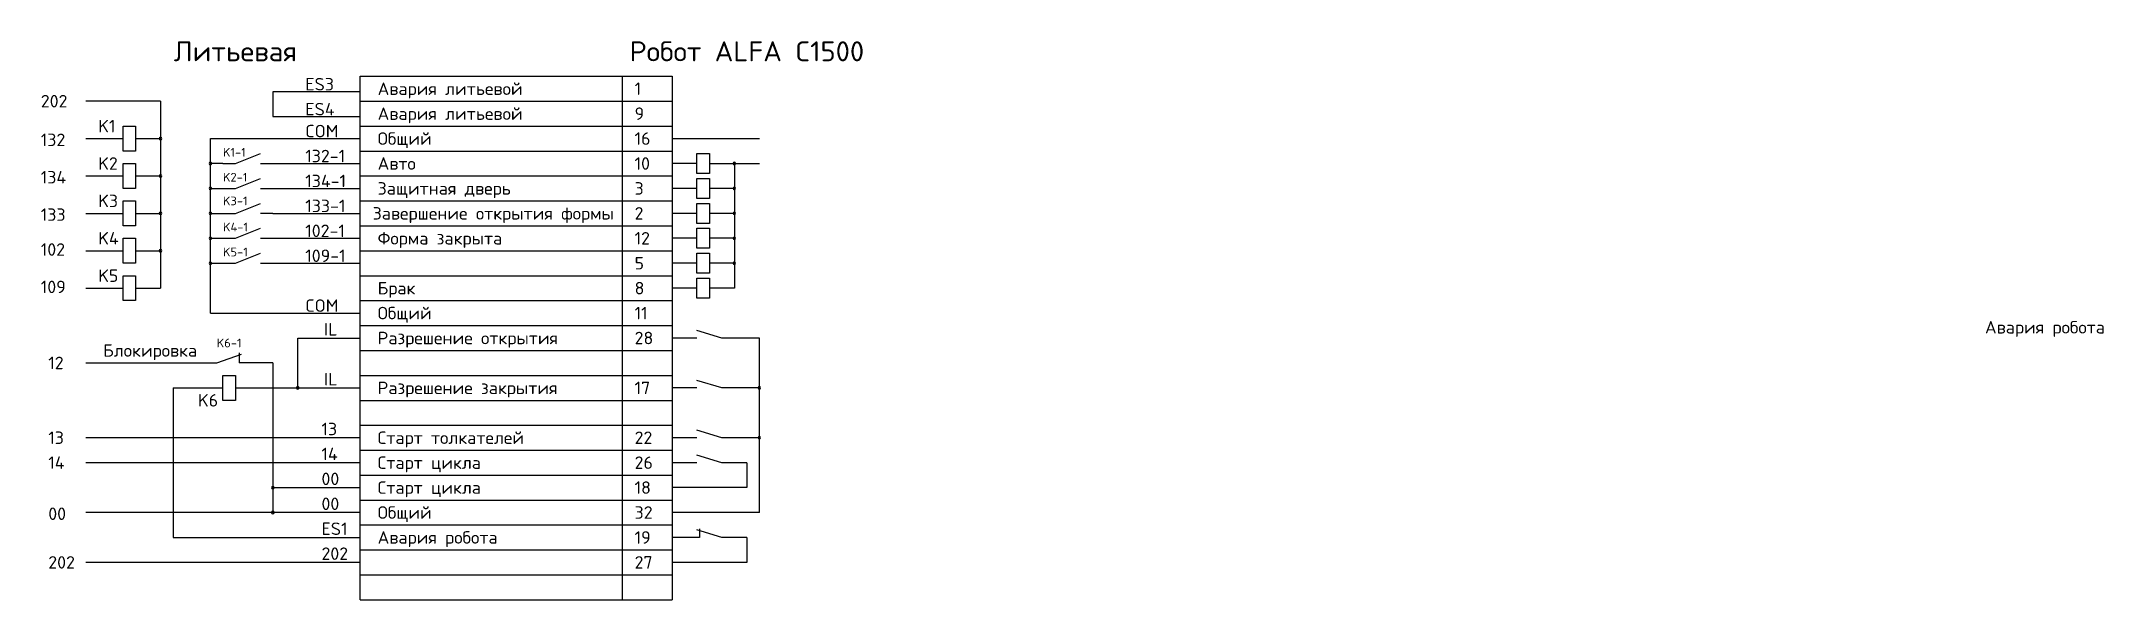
# Model space of a CAD drawing. Header units: millimetres. Extents: x 1328 to 12195, y -7 to 5934.
# Drawn here: x 1362 to 2189, y 1386 to 1610 of the extents above; entities that cross this region are included whole.
import ezdxf
from ezdxf.enums import TextEntityAlignment as Align

# ---------------------------------------------------------------- set-up
doc = ezdxf.new("R2010")
doc.units = ezdxf.units.MM
doc.styles.get("Standard").update_dxf_attribs({"font": 'TXTNEW.SHX'})

msp = doc.modelspace()

# ---------------------------------------------------------------- texts
for s, p in [('Литьевая', (1440.18, 1606)), ('Робот ALFA C1500', (1645.18, 1606))]:
    msp.add_text(s, height=8).set_placement(p, align=Align.MIDDLE_CENTER)
for s, height, p in [('202', 5, (1362.18, 1586)), ('ES3', 5, (1468.18, 1592.81)), ('Авария литьевой', 5, (1497.18, 1591)), ('1', 5, (1600.18, 1591)), ('ES4', 5, (1468.18, 1582.81)), ('Авария литьевой', 5, (1497.18, 1581)), ('9', 5, (1600.18, 1581)), ('132', 5, (1362.18, 1570.5)), ('K1', 5, (1385.18, 1576)), ('COM', 5, (1468.18, 1574)), ('Общий', 5, (1497.18, 1571)), ('16', 5, (1600.18, 1571)), ('K2', 5, (1385.18, 1561)), ('K1-1', 3.5, (1435.18, 1565.5)), ('132-1', 5, (1468.18, 1564)), ('Авто ', 5, (1497.18, 1561)), ('10', 5, (1600.18, 1561)), ('134', 5, (1362.18, 1555.5)), ('K2-1', 3.5, (1435.18, 1555.5)), ('134-1', 5, (1468.18, 1554)), ('K3', 5, (1385.18, 1546)), ('K3-1', 3.5, (1435.18, 1546)), ('133-1', 5, (1468.18, 1544)), ('Защитная дверь', 5, (1497.18, 1551)), ('3', 5, (1600.18, 1551)), ('133', 5, (1362.18, 1540.5)), ('Завершение открытия формы', 5, (1495.18, 1541)), ('2', 5, (1600.18, 1541)), ('K4', 5, (1385.18, 1531)), ('K4-1', 3.5, (1435.18, 1535.5)), ('102-1', 5, (1468.18, 1534)), ('Форма закрыта', 5, (1497.18, 1531)), ('12', 5, (1600.18, 1531)), ('102', 5, (1362.18, 1526.5)), ('K5-1', 3.5, (1435.18, 1525.5)), ('109-1', 5, (1468.18, 1524)), ('5', 5, (1600.18, 1521)), ('109', 5, (1362.18, 1511.5)), ('K5', 5, (1385.18, 1516)), ('Брак', 5, (1497.18, 1511)), ('8', 5, (1600.18, 1511)), ('COM', 5, (1468.18, 1504)), ('IL', 5, (1475.68, 1494.5)), ('Общий', 5, (1497.18, 1501)), ('11', 5, (1600.18, 1501)), ('Авария робота', 5, (2141.41, 1495.31)), ('Блокировка', 5, (1387.18, 1486)), ('K6-1', 3.5, (1432.68, 1489)), ('Разрешение открытия', 5, (1497.18, 1491)), ('28', 5, (1600.18, 1491)), ('12', 5, (1365.18, 1481)), ('IL', 5, (1475.68, 1474.5)), ('Разрешение закрытия', 5, (1497.18, 1471)), ('17', 5, (1600.18, 1471)), ('K6', 5, (1425.18, 1466)), ('13', 5, (1474.68, 1454.5)), ('13', 5, (1365.18, 1451)), ('14', 5, (1474.68, 1444.5)), ('Старт толкателей', 5, (1497.18, 1451)), ('22', 5, (1600.18, 1451)), ('14', 5, (1365.18, 1441)), ('Старт цикла', 5, (1497.18, 1441)), ('26', 5, (1600.18, 1441)), ('00', 5, (1474.68, 1434.5)), ('Старт цикла', 5, (1497.18, 1431)), ('18', 5, (1600.18, 1431)), ('00', 5, (1365.18, 1420.5)), ('00', 5, (1474.68, 1424.5)), ('Общий', 5, (1497.18, 1421)), ('32', 5, (1600.18, 1421)), ('ES1', 5, (1474.68, 1414.5)), ('202', 5, (1474.68, 1404.5)), ('Авария робота', 5, (1497.18, 1411)), ('19', 5, (1600.18, 1411)), ('202', 5, (1365.18, 1401)), ('27', 5, (1600.18, 1401))]:
    msp.add_text(s, height=height).set_placement(p, align=Align.MIDDLE_LEFT)

# ---------------------------------------------------------------- linework, layer by layer
for p, q in [((1490.18, 1386), (1490.18, 1596)), ((1490.18, 1596), (1615.18, 1596)), ((1595.18, 1596), (1595.18, 1386)), ((1615.18, 1596), (1615.18, 1386)), ((1490.18, 1589.81), (1455.18, 1589.81)), ((1455.18, 1589.81), (1455.18, 1579.81)), ((1410.18, 1586), (1380.18, 1586)), ((1410.18, 1586), (1410.18, 1511)), ((1455.18, 1579.81), (1490.18, 1579.81)), ((1490.18, 1586), (1615.18, 1586)), ((1380.18, 1571), (1395.18, 1571)), ((1400.18, 1571), (1410.18, 1571)), ((1430.18, 1501), (1430.18, 1571)), ((1430.18, 1571), (1490.18, 1571)), ((1490.18, 1576), (1615.18, 1576)), ((1615.18, 1571), (1650.18, 1571)), ((1440.18, 1561), (1450.18, 1565)), ((1490.18, 1566), (1615.18, 1566)), ((1380.18, 1556), (1395.18, 1556)), ((1400.18, 1556), (1410.18, 1556)), ((1435.18, 1561), (1430.18, 1561)), ((1435.18, 1561), (1440.18, 1561)), ((1440.18, 1551), (1450.18, 1555)), ((1450.18, 1561), (1490.18, 1561)), ((1490.18, 1556), (1615.18, 1556)), ((1625.18, 1561), (1615.18, 1561)), ((1630.18, 1561), (1650.18, 1561)), ((1640.18, 1561), (1640.18, 1511)), ((1430.18, 1551), (1440.18, 1551)), ((1450.18, 1551), (1490.18, 1551)), ((1490.18, 1546), (1615.18, 1546)), ((1625.18, 1551), (1615.18, 1551)), ((1640.18, 1551), (1630.18, 1551)), ((1380.18, 1541), (1395.18, 1541)), ((1400.18, 1541), (1410.18, 1541)), ((1430.18, 1541), (1440.18, 1541)), ((1440.18, 1541), (1450.18, 1545)), ((1455.18, 1541), (1450.18, 1541)), ((1455.18, 1541), (1490.18, 1541)), ((1625.18, 1541), (1615.18, 1541)), ((1640.18, 1541), (1630.18, 1541)), ((1430.18, 1531), (1440.18, 1531)), ((1440.18, 1531), (1450.18, 1535)), ((1450.18, 1531), (1490.18, 1531)), ((1490.18, 1536), (1615.18, 1536)), ((1625.18, 1531), (1615.18, 1531)), ((1640.18, 1531), (1630.18, 1531)), ((1380.18, 1526), (1395.18, 1526)), ((1400.18, 1526), (1410.18, 1526)), ((1440.18, 1521), (1450.18, 1525)), ((1490.18, 1526), (1615.18, 1526)), ((1430.18, 1521), (1440.18, 1521)), ((1450.18, 1521), (1490.18, 1521)), ((1490.18, 1516), (1615.18, 1516)), ((1625.18, 1521), (1615.18, 1521)), ((1640.18, 1521), (1630.18, 1521)), ((1380.18, 1511), (1395.18, 1511)), ((1400.18, 1511), (1410.18, 1511)), ((1490.18, 1506), (1615.18, 1506)), ((1625.18, 1511), (1615.18, 1511)), ((1640.18, 1511), (1630.18, 1511)), ((1430.18, 1501), (1490.18, 1501)), ((1465.18, 1471), (1465.18, 1491)), ((1465.18, 1491), (1490.18, 1491)), ((1490.18, 1496), (1615.18, 1496)), ((1625.18, 1491), (1615.18, 1491)), ((1635.18, 1491), (1625.18, 1494)), ((1650.18, 1491), (1635.18, 1491)), ((1650.18, 1421), (1650.18, 1491)), ((1380.18, 1481), (1432.68, 1481)), ((1432.68, 1481), (1442.68, 1484.5)), ((1441.68, 1485), (1441.68, 1481)), ((1455.18, 1481), (1441.68, 1481)), ((1455.18, 1481), (1455.18, 1421)), ((1490.18, 1486), (1615.18, 1486)), ((1490.18, 1476), (1615.18, 1476)), ((1635.18, 1471), (1625.18, 1474)), ((1635.18, 1471), (1625.18, 1474)), ((1415.18, 1471), (1435.18, 1471)), ((1415.18, 1471), (1415.18, 1411)), ((1440.18, 1471), (1490.18, 1471)), ((1490.18, 1466), (1615.18, 1466)), ((1625.18, 1471), (1615.18, 1471)), ((1625.18, 1471), (1615.18, 1471)), ((1650.18, 1471), (1635.18, 1471)), ((1650.18, 1471), (1635.18, 1471)), ((1490.18, 1456), (1615.18, 1456)), ((1490.18, 1451), (1380.18, 1451)), ((1625.18, 1451), (1615.18, 1451)), ((1635.18, 1451), (1625.18, 1454)), ((1650.18, 1451), (1635.18, 1451)), ((1490.18, 1441), (1380.18, 1441)), ((1490.18, 1446), (1615.18, 1446)), ((1625.18, 1441), (1615.18, 1441)), ((1635.18, 1441), (1625.18, 1444)), ((1645.18, 1441), (1635.18, 1441)), ((1645.18, 1441), (1645.18, 1431)), ((1455.18, 1431), (1490.18, 1431)), ((1490.18, 1436), (1615.18, 1436)), ((1645.18, 1431), (1615.18, 1431)), ((1490.18, 1426), (1615.18, 1426)), ((1490.18, 1421), (1380.18, 1421)), ((1490.18, 1416), (1615.18, 1416)), ((1650.18, 1421), (1615.18, 1421)), ((1635.18, 1411), (1625.18, 1414)), ((1626.18, 1414.5), (1626.18, 1411)), ((1415.18, 1411), (1490.18, 1411)), ((1490.18, 1406), (1615.18, 1406)), ((1626.18, 1411), (1615.18, 1411)), ((1645.18, 1411), (1635.18, 1411)), ((1645.18, 1411), (1645.18, 1401)), ((1490.18, 1401), (1380.18, 1401)), ((1645.18, 1401), (1615.18, 1401)), ((1490.18, 1396), (1615.18, 1396)), ((1490.18, 1386), (1615.18, 1386))]:
    msp.add_line(p, q)
for points in [[(1395.18, 1576), (1400.18, 1576), (1400.18, 1566), (1395.18, 1566)], [(1625.18, 1565), (1630.18, 1565), (1630.18, 1557), (1625.18, 1557)], [(1395.18, 1561), (1400.18, 1561), (1400.18, 1551), (1395.18, 1551)], [(1625.18, 1555), (1630.18, 1555), (1630.18, 1547), (1625.18, 1547)], [(1395.18, 1546), (1400.18, 1546), (1400.18, 1536), (1395.18, 1536)], [(1625.18, 1545), (1630.18, 1545), (1630.18, 1537), (1625.18, 1537)], [(1395.18, 1531), (1400.18, 1531), (1400.18, 1521), (1395.18, 1521)], [(1625.18, 1535), (1630.18, 1535), (1630.18, 1527), (1625.18, 1527)], [(1625.18, 1525), (1630.18, 1525), (1630.18, 1517), (1625.18, 1517)], [(1395.18, 1516), (1400.18, 1516), (1400.18, 1506), (1395.18, 1506)], [(1625.18, 1515), (1630.18, 1515), (1630.18, 1507), (1625.18, 1507)], [(1435.18, 1476), (1440.18, 1476), (1440.18, 1466), (1435.18, 1466)]]:
    msp.add_lwpolyline(points, close=True)
for points in [[(1409.68, 1571, 1), (1410.68, 1571, 1)], [(1409.68, 1556, 1), (1410.68, 1556, 1)], [(1429.68, 1561, 1), (1430.68, 1561, 1)], [(1639.68, 1561, 1), (1640.68, 1561, 1)], [(1429.68, 1551, 1), (1430.68, 1551, 1)], [(1639.68, 1551, 1), (1640.68, 1551, 1)], [(1409.68, 1541, 1), (1410.68, 1541, 1)], [(1429.68, 1541, 1), (1430.68, 1541, 1)], [(1639.68, 1541, 1), (1640.68, 1541, 1)], [(1429.68, 1531, 1), (1430.68, 1531, 1)], [(1639.68, 1531, 1), (1640.68, 1531, 1)], [(1409.68, 1526, 1), (1410.68, 1526, 1)], [(1429.68, 1521, 1), (1430.68, 1521, 1)], [(1639.68, 1521, 1), (1640.68, 1521, 1)], [(1464.68, 1471, 1), (1465.68, 1471, 1)], [(1649.68, 1471, 1), (1650.68, 1471, 1)], [(1649.68, 1451, 1), (1650.68, 1451, 1)], [(1454.68, 1431, 1), (1455.68, 1431, 1)], [(1454.68, 1421, 1), (1455.68, 1421, 1)]]:
    msp.add_lwpolyline(points, format="xyb", close=True)

msp.set_redraw_order([(e.dxf.handle, doc.entitydb.next_handle()) for e in msp.query("TEXT MTEXT ATTDEF DIMENSION ARC_DIMENSION")])  # texts and dimensions are drawn at this point

doc.saveas('drawing.dxf')
